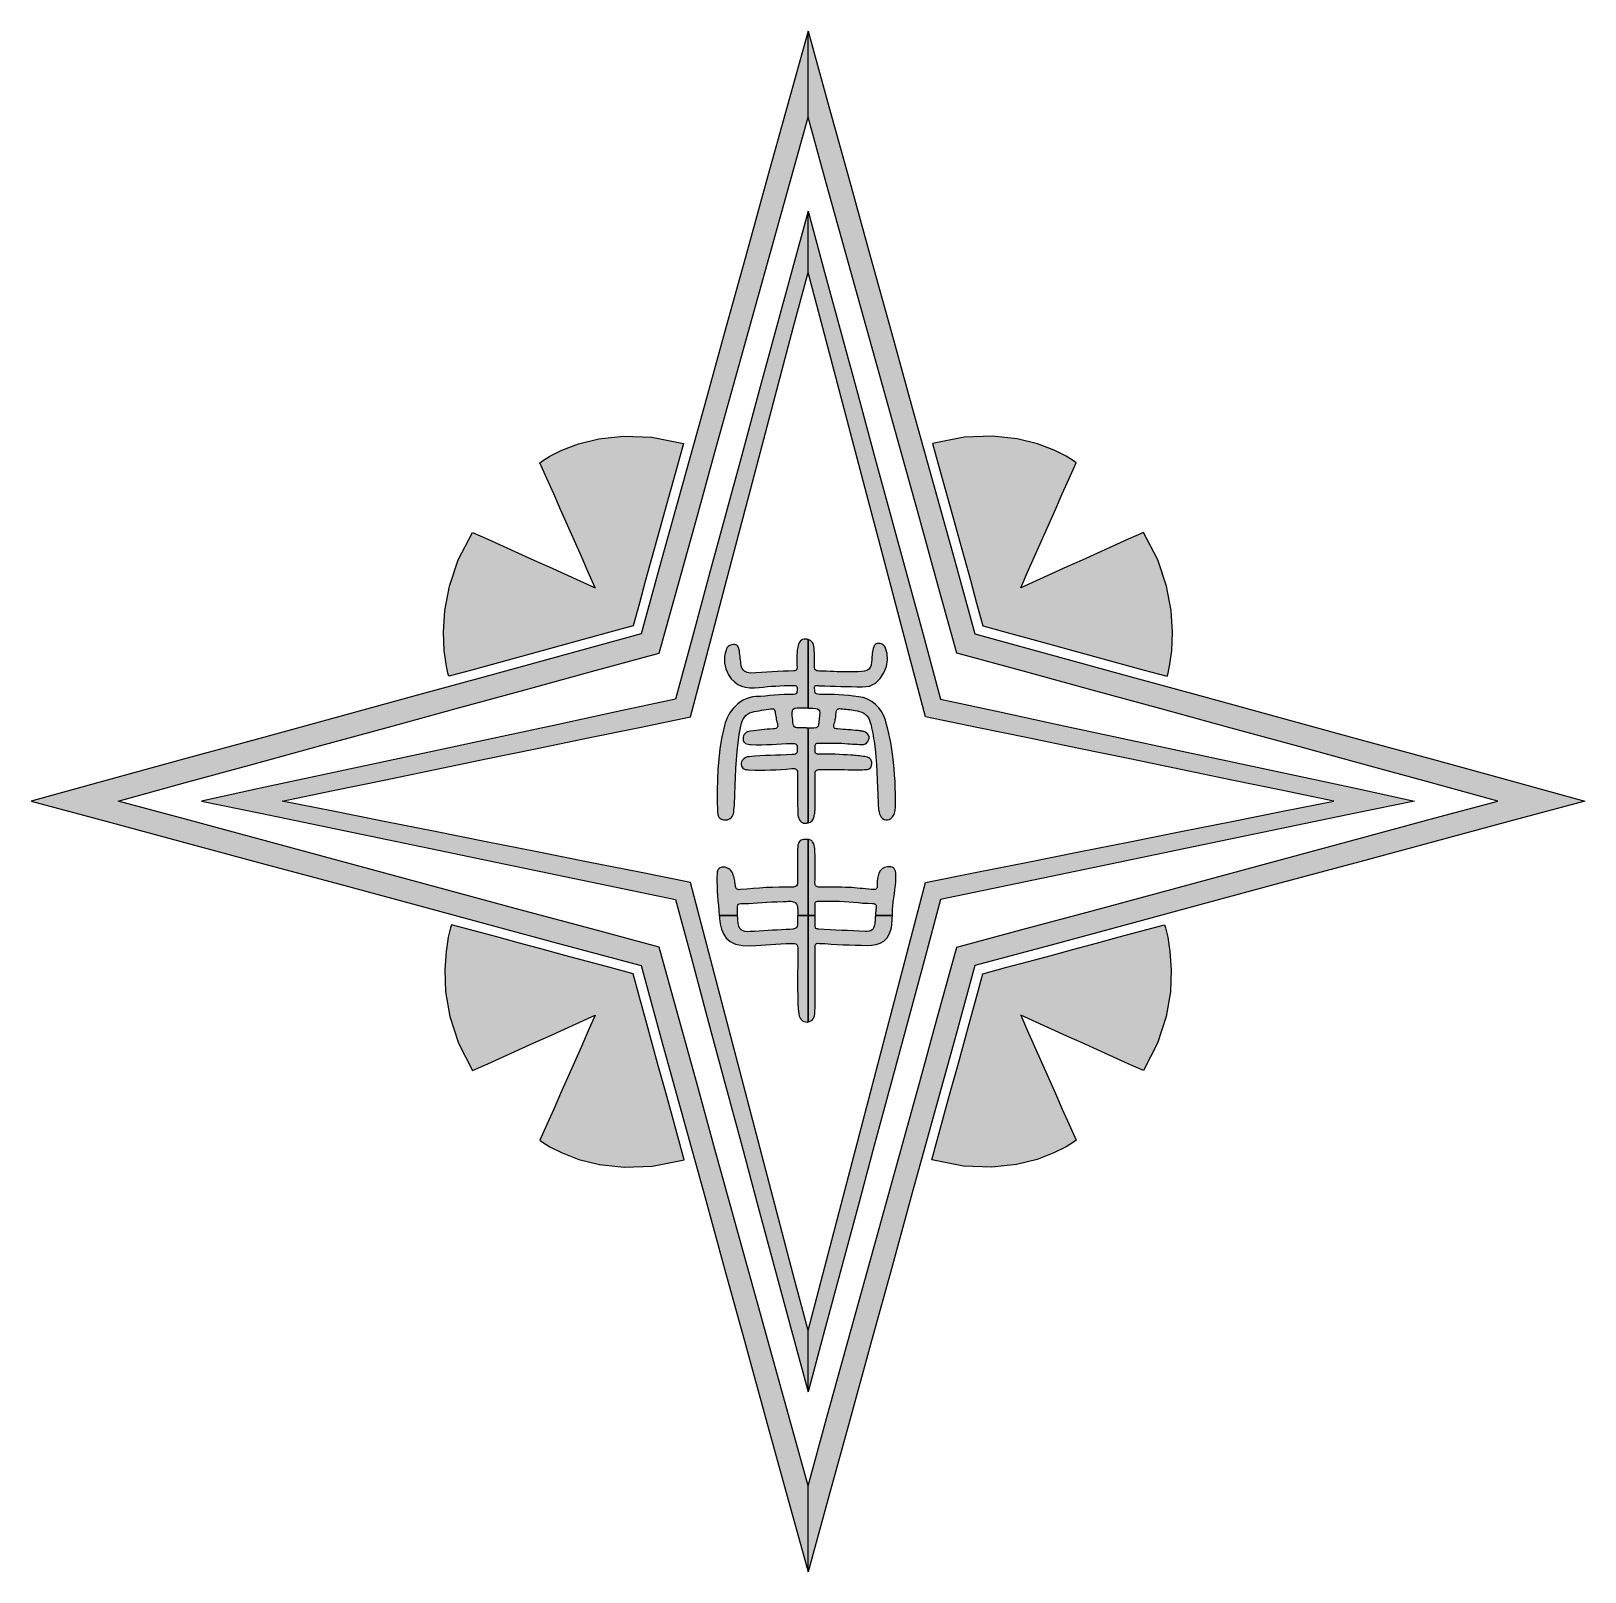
# Model space of a CAD drawing. Extents: x 10.5 to 37.6, y 10.6 to 37.5.
import ezdxf

# ---------------------------------------------------------------- set-up
doc = ezdxf.new("R2010")
doc.units = 0
doc.header["$MEASUREMENT"] = 0
doc.layers.add('_U_30EC_U_30A4_U_30E4_U_33', color=7, linetype='CONTINUOUS')

msp = doc.modelspace()

# ---------------------------------------------------------------- hatches: boundary and pattern name
at = {"layer": '_U_30EC_U_30A4_U_30E4_U_33'}
h = msp.add_hatch(color=29, dxfattribs=at)
h.dxf.hatch_style = 2
h.paths.add_polyline_path([(24.095, 12.1), (23.77, 13.274), (23.445, 14.449), (23.121, 15.624), (22.796, 16.799), (22.471, 17.973), (22.147, 19.148), (21.822, 20.323), (21.497, 21.497), (20.317, 21.816), (19.137, 22.135), (17.957, 22.454), (16.777, 22.773), (15.597, 23.092), (14.417, 23.411), (13.237, 23.73), (12.057, 24.048), (13.237, 24.371), (14.417, 24.694), (15.597, 25.016), (16.777, 25.339), (17.957, 25.662), (19.137, 25.984), (20.317, 26.307), (21.497, 26.63), (21.822, 27.799), (22.147, 28.967), (22.471, 30.136), (22.796, 31.305), (23.121, 32.474), (23.445, 33.643), (23.77, 34.812), (24.095, 35.981), (24.095, 36.168), (24.095, 36.356), (24.095, 36.543), (24.095, 36.731), (24.095, 36.918), (24.095, 37.106), (24.095, 37.293), (24.095, 37.481), (23.731, 36.166), (23.367, 34.851), (23.003, 33.537), (22.639, 32.222), (22.275, 30.907), (21.911, 29.592), (21.547, 28.278), (21.183, 26.963), (19.853, 26.599), (18.523, 26.234), (17.192, 25.87), (15.862, 25.506), (14.531, 25.141), (13.201, 24.777), (11.87, 24.413), (10.54, 24.048), (11.87, 23.689), (13.201, 23.33), (14.531, 22.972), (15.862, 22.613), (17.192, 22.254), (18.523, 21.895), (19.853, 21.536), (21.183, 21.177), (21.547, 19.854), (21.911, 18.532), (22.275, 17.21), (22.639, 15.888), (23.003, 14.566), (23.367, 13.244), (23.731, 11.921), (24.095, 10.599), (24.095, 10.787), (24.095, 10.974), (24.095, 11.162), (24.095, 11.349), (24.095, 11.537), (24.095, 11.725), (24.095, 11.912)])
h = msp.add_hatch(color=29, dxfattribs=at)
h.dxf.hatch_style = 2
h.paths.add_polyline_path([(24.095, 12.1), (24.419, 13.274), (24.744, 14.449), (25.069, 15.624), (25.393, 16.799), (25.718, 17.973), (26.043, 19.148), (26.367, 20.323), (26.692, 21.497), (27.872, 21.816), (29.052, 22.135), (30.232, 22.454), (31.412, 22.773), (32.592, 23.092), (33.772, 23.411), (34.952, 23.73), (36.132, 24.048), (34.952, 24.371), (33.772, 24.694), (32.592, 25.016), (31.412, 25.339), (30.232, 25.662), (29.052, 25.984), (27.872, 26.307), (26.692, 26.63), (26.367, 27.799), (26.043, 28.967), (25.718, 30.136), (25.393, 31.305), (25.069, 32.474), (24.744, 33.643), (24.419, 34.812), (24.095, 35.981), (24.095, 36.168), (24.095, 36.356), (24.095, 36.543), (24.095, 36.731), (24.095, 36.918), (24.095, 37.106), (24.095, 37.293), (24.095, 37.481), (24.459, 36.166), (24.822, 34.851), (25.186, 33.537), (25.55, 32.222), (25.914, 30.907), (26.278, 29.592), (26.642, 28.278), (27.006, 26.963), (28.336, 26.599), (29.667, 26.234), (30.997, 25.87), (32.327, 25.506), (33.658, 25.141), (34.988, 24.777), (36.319, 24.413), (37.649, 24.048), (36.319, 23.689), (34.988, 23.33), (33.658, 22.972), (32.328, 22.613), (30.997, 22.254), (29.667, 21.895), (28.336, 21.536), (27.006, 21.177), (26.642, 19.854), (26.278, 18.532), (25.914, 17.21), (25.55, 15.888), (25.186, 14.566), (24.822, 13.244), (24.459, 11.921), (24.095, 10.599), (24.095, 10.787), (24.095, 10.974), (24.095, 11.162), (24.095, 11.349), (24.095, 11.537), (24.095, 11.725), (24.095, 11.912)])
h = msp.add_hatch(color=29, dxfattribs=at)
h.dxf.hatch_style = 2
h.paths.add_polyline_path([(24.095, 14.809), (23.838, 15.787), (23.581, 16.764), (23.325, 17.741), (23.068, 18.718), (22.812, 19.696), (22.555, 20.673), (22.299, 21.65), (22.042, 22.627), (21.152, 22.805), (20.261, 22.983), (19.371, 23.16), (18.481, 23.338), (17.59, 23.516), (16.7, 23.693), (15.81, 23.871), (14.919, 24.048), (15.81, 24.232), (16.7, 24.415), (17.59, 24.599), (18.481, 24.782), (19.371, 24.965), (20.261, 25.149), (21.152, 25.332), (22.042, 25.515), (22.299, 26.485), (22.555, 27.454), (22.812, 28.424), (23.068, 29.393), (23.325, 30.363), (23.581, 31.332), (23.838, 32.302), (24.095, 33.271), (24.095, 33.405), (24.095, 33.538), (24.095, 33.672), (24.095, 33.806), (24.095, 33.939), (24.095, 34.073), (24.095, 34.206), (24.095, 34.34), (23.805, 33.275), (23.516, 32.211), (23.227, 31.146), (22.938, 30.082), (22.649, 29.017), (22.36, 27.953), (22.071, 26.888), (21.782, 25.824), (20.748, 25.602), (19.714, 25.38), (18.68, 25.158), (17.647, 24.936), (16.613, 24.714), (15.579, 24.492), (14.545, 24.27), (13.512, 24.048), (14.545, 23.834), (15.579, 23.619), (16.613, 23.405), (17.647, 23.19), (18.68, 22.975), (19.714, 22.761), (20.748, 22.546), (21.782, 22.332), (22.071, 21.258), (22.36, 20.184), (22.649, 19.11), (22.938, 18.036), (23.227, 16.962), (23.516, 15.888), (23.805, 14.814), (24.095, 13.74), (24.095, 13.874), (24.095, 14.008), (24.095, 14.141), (24.095, 14.275), (24.095, 14.408), (24.095, 14.542), (24.095, 14.676)])
h = msp.add_hatch(color=29, dxfattribs=at)
h.dxf.hatch_style = 2
h.paths.add_polyline_path([(24.095, 14.809), (24.351, 15.787), (24.608, 16.764), (24.864, 17.741), (25.121, 18.718), (25.377, 19.696), (25.634, 20.673), (25.891, 21.65), (26.147, 22.627), (27.038, 22.805), (27.928, 22.983), (28.818, 23.16), (29.709, 23.338), (30.599, 23.516), (31.489, 23.693), (32.379, 23.871), (33.27, 24.048), (32.379, 24.232), (31.489, 24.415), (30.599, 24.599), (29.709, 24.782), (28.818, 24.965), (27.928, 25.149), (27.038, 25.332), (26.147, 25.515), (25.891, 26.485), (25.634, 27.454), (25.377, 28.424), (25.121, 29.393), (24.864, 30.363), (24.608, 31.332), (24.351, 32.302), (24.095, 33.271), (24.095, 33.405), (24.095, 33.538), (24.095, 33.672), (24.095, 33.806), (24.095, 33.939), (24.095, 34.073), (24.095, 34.206), (24.095, 34.34), (24.384, 33.275), (24.673, 32.211), (24.962, 31.146), (25.251, 30.082), (25.54, 29.017), (25.829, 27.953), (26.119, 26.888), (26.408, 25.824), (27.441, 25.602), (28.475, 25.38), (29.509, 25.158), (30.543, 24.936), (31.576, 24.714), (32.61, 24.492), (33.644, 24.27), (34.678, 24.048), (33.644, 23.834), (32.61, 23.619), (31.576, 23.405), (30.543, 23.19), (29.509, 22.975), (28.475, 22.761), (27.441, 22.546), (26.408, 22.332), (26.119, 21.258), (25.829, 20.184), (25.54, 19.11), (25.251, 18.036), (24.962, 16.962), (24.673, 15.888), (24.384, 14.814), (24.095, 13.74), (24.095, 13.874), (24.095, 14.008), (24.095, 14.141), (24.095, 14.275), (24.095, 14.408), (24.095, 14.542), (24.095, 14.676)])
h = msp.add_hatch(color=29, dxfattribs=at)
h.dxf.hatch_style = 2
h.paths.add_polyline_path([(17.827, 26.224), (17.812, 26.278), (17.779, 26.434), (17.747, 26.677), (17.733, 26.994), (17.758, 27.371), (17.838, 27.796), (17.993, 28.255), (18.24, 28.735), (18.508, 28.614), (18.776, 28.494), (19.044, 28.373), (19.311, 28.252), (19.579, 28.132), (19.847, 28.011), (20.115, 27.89), (20.383, 27.77), (20.262, 28.042), (20.141, 28.315), (20.021, 28.587), (19.9, 28.86), (19.779, 29.132), (19.659, 29.405), (19.538, 29.677), (19.417, 29.95), (19.461, 29.982), (19.591, 30.063), (19.801, 30.17), (20.088, 30.28), (20.448, 30.369), (20.877, 30.415), (21.369, 30.394), (21.922, 30.284), (21.812, 29.887), (21.702, 29.489), (21.592, 29.092), (21.482, 28.694), (21.372, 28.297), (21.262, 27.899), (21.152, 27.502), (21.042, 27.104), (20.64, 26.994), (20.238, 26.884), (19.836, 26.774), (19.435, 26.664), (19.033, 26.554), (18.631, 26.444), (18.229, 26.334)])
h = msp.add_hatch(color=29, dxfattribs=at)
h.dxf.hatch_style = 2
h.paths.add_polyline_path([(30.362, 26.224), (30.377, 26.278), (30.41, 26.434), (30.443, 26.677), (30.456, 26.994), (30.432, 27.371), (30.351, 27.796), (30.197, 28.255), (29.949, 28.735), (29.681, 28.614), (29.413, 28.494), (29.146, 28.373), (28.878, 28.252), (28.61, 28.132), (28.342, 28.011), (28.074, 27.89), (27.807, 27.77), (27.927, 28.042), (28.048, 28.315), (28.169, 28.587), (28.289, 28.86), (28.41, 29.132), (28.531, 29.405), (28.651, 29.677), (28.772, 29.95), (28.728, 29.982), (28.599, 30.063), (28.388, 30.17), (28.101, 30.28), (27.741, 30.369), (27.313, 30.415), (26.82, 30.394), (26.267, 30.284), (26.377, 29.887), (26.487, 29.489), (26.597, 29.092), (26.707, 28.694), (26.817, 28.297), (26.927, 27.899), (27.037, 27.502), (27.147, 27.104), (27.549, 26.994), (27.951, 26.884), (28.353, 26.774), (28.755, 26.664), (29.157, 26.554), (29.559, 26.444), (29.96, 26.334)])
h = msp.add_hatch(color=29, dxfattribs=at)
h.dxf.hatch_style = 2
h.paths.add_polyline_path([(24.095, 25.321), (24.09, 25.322), (24.086, 25.322), (24.082, 25.322), (24.077, 25.322), (24.073, 25.322), (24.068, 25.323), (24.064, 25.323), (24.059, 25.323), (24.049, 25.323), (24.04, 25.323), (24.03, 25.323), (24.021, 25.323), (24.012, 25.323), (24.002, 25.323), (23.993, 25.323), (23.983, 25.323), (23.936, 25.324), (23.901, 25.326), (23.875, 25.331), (23.857, 25.342), (23.845, 25.358), (23.838, 25.383), (23.832, 25.418), (23.828, 25.464), (23.821, 25.535), (23.82, 25.589), (23.824, 25.628), (23.838, 25.653), (23.864, 25.668), (23.903, 25.675), (23.958, 25.677), (24.031, 25.675), (24.039, 25.675), (24.047, 25.674), (24.055, 25.674), (24.063, 25.673), (24.071, 25.673), (24.079, 25.673), (24.087, 25.672), (24.095, 25.672), (24.095, 25.821), (24.095, 25.97), (24.095, 26.119), (24.095, 26.269), (24.095, 26.418), (24.095, 26.567), (24.095, 26.716), (24.095, 26.865), (24.09, 26.867), (24.085, 26.868), (24.08, 26.869), (24.074, 26.87), (24.069, 26.872), (24.064, 26.872), (24.058, 26.873), (24.052, 26.874), (24.025, 26.873), (24, 26.867), (23.979, 26.856), (23.961, 26.841), (23.945, 26.82), (23.933, 26.794), (23.922, 26.762), (23.915, 26.726), (23.908, 26.683), (23.904, 26.641), (23.902, 26.598), (23.901, 26.555), (23.901, 26.513), (23.901, 26.47), (23.902, 26.427), (23.903, 26.385), (23.903, 26.37), (23.902, 26.357), (23.899, 26.346), (23.895, 26.336), (23.888, 26.328), (23.879, 26.323), (23.866, 26.319), (23.849, 26.318), (23.754, 26.316), (23.66, 26.313), (23.565, 26.309), (23.471, 26.304), (23.376, 26.298), (23.282, 26.292), (23.187, 26.286), (23.093, 26.281), (23.063, 26.283), (23.035, 26.289), (23.009, 26.3), (22.985, 26.316), (22.965, 26.336), (22.948, 26.359), (22.936, 26.385), (22.929, 26.414), (22.924, 26.446), (22.92, 26.477), (22.916, 26.509), (22.913, 26.541), (22.909, 26.572), (22.906, 26.604), (22.902, 26.636), (22.897, 26.667), (22.894, 26.686), (22.889, 26.705), (22.883, 26.723), (22.875, 26.74), (22.865, 26.754), (22.851, 26.766), (22.834, 26.774), (22.812, 26.777), (22.787, 26.777), (22.763, 26.773), (22.741, 26.766), (22.72, 26.756), (22.702, 26.742), (22.686, 26.725), (22.674, 26.705), (22.664, 26.681), (22.649, 26.626), (22.64, 26.57), (22.637, 26.515), (22.639, 26.461), (22.647, 26.407), (22.661, 26.354), (22.682, 26.302), (22.708, 26.251), (22.756, 26.182), (22.811, 26.127), (22.871, 26.084), (22.937, 26.054), (23.007, 26.034), (23.082, 26.024), (23.16, 26.022), (23.241, 26.029), (23.314, 26.037), (23.387, 26.044), (23.459, 26.05), (23.532, 26.054), (23.605, 26.058), (23.678, 26.061), (23.751, 26.062), (23.824, 26.063), (23.842, 26.063), (23.859, 26.063), (23.873, 26.061), (23.886, 26.057), (23.896, 26.05), (23.902, 26.04), (23.905, 26.025), (23.905, 26.005), (23.904, 25.988), (23.903, 25.97), (23.902, 25.954), (23.9, 25.939), (23.893, 25.926), (23.882, 25.916), (23.865, 25.91), (23.839, 25.907), (23.758, 25.907), (23.676, 25.904), (23.594, 25.899), (23.513, 25.893), (23.431, 25.887), (23.35, 25.88), (23.268, 25.874), (23.187, 25.87), (23.124, 25.864), (23.067, 25.851), (23.014, 25.833), (22.964, 25.809), (22.917, 25.779), (22.873, 25.745), (22.831, 25.706), (22.791, 25.664), (22.759, 25.626), (22.731, 25.585), (22.707, 25.544), (22.686, 25.5), (22.668, 25.456), (22.652, 25.41), (22.639, 25.364), (22.626, 25.316), (22.588, 25.138), (22.559, 24.959), (22.538, 24.779), (22.524, 24.599), (22.516, 24.418), (22.512, 24.237), (22.512, 24.055), (22.514, 23.874), (22.515, 23.871), (22.515, 23.868), (22.516, 23.864), (22.516, 23.861), (22.517, 23.857), (22.517, 23.854), (22.518, 23.85), (22.518, 23.847), (22.522, 23.817), (22.53, 23.79), (22.541, 23.767), (22.557, 23.749), (22.576, 23.735), (22.599, 23.725), (22.627, 23.72), (22.658, 23.719), (22.689, 23.723), (22.715, 23.731), (22.737, 23.742), (22.756, 23.758), (22.771, 23.777), (22.783, 23.8), (22.792, 23.826), (22.798, 23.856), (22.803, 23.895), (22.807, 23.934), (22.811, 23.973), (22.813, 24.012), (22.815, 24.051), (22.816, 24.09), (22.818, 24.13), (22.819, 24.169), (22.824, 24.318), (22.83, 24.467), (22.836, 24.616), (22.845, 24.765), (22.857, 24.914), (22.874, 25.062), (22.896, 25.209), (22.925, 25.357), (22.936, 25.399), (22.948, 25.439), (22.964, 25.476), (22.984, 25.51), (23.008, 25.541), (23.038, 25.566), (23.075, 25.586), (23.118, 25.6), (23.158, 25.609), (23.199, 25.617), (23.24, 25.624), (23.281, 25.631), (23.322, 25.637), (23.363, 25.644), (23.404, 25.65), (23.445, 25.657), (23.46, 25.659), (23.474, 25.659), (23.486, 25.658), (23.497, 25.654), (23.506, 25.647), (23.513, 25.637), (23.518, 25.623), (23.521, 25.605), (23.524, 25.579), (23.528, 25.553), (23.532, 25.527), (23.537, 25.501), (23.542, 25.475), (23.547, 25.45), (23.553, 25.424), (23.56, 25.399), (23.565, 25.376), (23.566, 25.357), (23.563, 25.341), (23.557, 25.329), (23.546, 25.321), (23.531, 25.314), (23.513, 25.31), (23.489, 25.308), (23.435, 25.304), (23.384, 25.3), (23.336, 25.295), (23.289, 25.29), (23.243, 25.285), (23.195, 25.279), (23.144, 25.273), (23.09, 25.266), (23.063, 25.261), (23.037, 25.253), (23.015, 25.242), (22.996, 25.227), (22.98, 25.208), (22.969, 25.186), (22.963, 25.16), (22.962, 25.13), (22.966, 25.101), (22.976, 25.079), (22.99, 25.063), (23.007, 25.051), (23.028, 25.044), (23.051, 25.04), (23.075, 25.037), (23.099, 25.035), (23.193, 25.031), (23.283, 25.03), (23.37, 25.033), (23.456, 25.037), (23.543, 25.042), (23.63, 25.047), (23.72, 25.051), (23.813, 25.052), (23.828, 25.052), (23.843, 25.052), (23.859, 25.05), (23.873, 25.046), (23.886, 25.04), (23.896, 25.03), (23.903, 25.016), (23.905, 24.997), (23.906, 24.964), (23.907, 24.936), (23.906, 24.912), (23.902, 24.892), (23.893, 24.877), (23.877, 24.867), (23.852, 24.861), (23.817, 24.86), (23.718, 24.854), (23.622, 24.85), (23.529, 24.846), (23.438, 24.843), (23.347, 24.84), (23.256, 24.835), (23.163, 24.83), (23.068, 24.822), (23.037, 24.817), (23.008, 24.807), (22.982, 24.792), (22.961, 24.775), (22.944, 24.754), (22.932, 24.732), (22.926, 24.709), (22.926, 24.685), (22.934, 24.659), (22.945, 24.638), (22.96, 24.622), (22.978, 24.61), (22.999, 24.601), (23.021, 24.596), (23.045, 24.593), (23.07, 24.591), (23.165, 24.588), (23.258, 24.587), (23.35, 24.588), (23.441, 24.591), (23.532, 24.595), (23.624, 24.6), (23.716, 24.606), (23.811, 24.613), (23.837, 24.614), (23.859, 24.613), (23.877, 24.609), (23.891, 24.601), (23.902, 24.589), (23.909, 24.572), (23.913, 24.549), (23.913, 24.52), (23.912, 24.431), (23.91, 24.342), (23.91, 24.253), (23.91, 24.164), (23.911, 24.075), (23.913, 23.986), (23.916, 23.897), (23.92, 23.808), (23.924, 23.777), (23.932, 23.749), (23.943, 23.724), (23.958, 23.702), (23.976, 23.685), (23.996, 23.672), (24.019, 23.665), (24.045, 23.663), (24.052, 23.663), (24.059, 23.664), (24.065, 23.664), (24.071, 23.665), (24.077, 23.666), (24.083, 23.667), (24.089, 23.668), (24.095, 23.669), (24.095, 23.875), (24.095, 24.082), (24.095, 24.288), (24.095, 24.495), (24.095, 24.702), (24.095, 24.908), (24.095, 25.115)])
h = msp.add_hatch(color=29, dxfattribs=at)
h.dxf.hatch_style = 2
h.paths.add_polyline_path([(25.574, 24.828), (25.563, 24.908), (25.551, 24.987), (25.537, 25.067), (25.522, 25.146), (25.505, 25.224), (25.487, 25.303), (25.467, 25.381), (25.445, 25.458), (25.416, 25.537), (25.377, 25.61), (25.328, 25.676), (25.271, 25.734), (25.206, 25.783), (25.135, 25.823), (25.057, 25.852), (24.975, 25.869), (24.89, 25.879), (24.805, 25.888), (24.72, 25.895), (24.635, 25.901), (24.549, 25.905), (24.464, 25.908), (24.379, 25.909), (24.293, 25.908), (24.266, 25.91), (24.245, 25.916), (24.231, 25.925), (24.222, 25.938), (24.216, 25.954), (24.213, 25.972), (24.211, 25.991), (24.21, 26.012), (24.21, 26.036), (24.216, 26.052), (24.225, 26.061), (24.237, 26.065), (24.251, 26.065), (24.266, 26.063), (24.28, 26.061), (24.294, 26.06), (24.387, 26.057), (24.481, 26.055), (24.575, 26.052), (24.668, 26.049), (24.762, 26.046), (24.855, 26.044), (24.949, 26.041), (25.042, 26.039), (25.165, 26.055), (25.27, 26.106), (25.356, 26.184), (25.42, 26.282), (25.462, 26.393), (25.481, 26.509), (25.474, 26.624), (25.441, 26.73), (25.431, 26.748), (25.419, 26.763), (25.406, 26.775), (25.39, 26.784), (25.374, 26.791), (25.356, 26.795), (25.337, 26.797), (25.317, 26.797), (25.298, 26.795), (25.282, 26.789), (25.269, 26.78), (25.258, 26.769), (25.25, 26.756), (25.243, 26.741), (25.237, 26.726), (25.232, 26.71), (25.224, 26.681), (25.219, 26.652), (25.215, 26.622), (25.212, 26.593), (25.21, 26.563), (25.209, 26.534), (25.207, 26.504), (25.205, 26.475), (25.196, 26.421), (25.18, 26.379), (25.156, 26.349), (25.123, 26.328), (25.082, 26.315), (25.031, 26.307), (24.97, 26.304), (24.898, 26.302), (24.807, 26.301), (24.731, 26.302), (24.664, 26.303), (24.603, 26.305), (24.543, 26.308), (24.481, 26.31), (24.412, 26.312), (24.332, 26.314), (24.298, 26.315), (24.271, 26.317), (24.249, 26.322), (24.232, 26.329), (24.22, 26.34), (24.213, 26.355), (24.209, 26.375), (24.209, 26.401), (24.21, 26.44), (24.21, 26.479), (24.21, 26.518), (24.209, 26.557), (24.208, 26.596), (24.207, 26.635), (24.205, 26.675), (24.203, 26.714), (24.199, 26.744), (24.193, 26.772), (24.184, 26.795), (24.172, 26.816), (24.156, 26.833), (24.139, 26.847), (24.118, 26.857), (24.095, 26.865), (24.095, 26.716), (24.095, 26.567), (24.095, 26.418), (24.095, 26.269), (24.095, 26.119), (24.095, 25.97), (24.095, 25.821), (24.095, 25.672), (24.097, 25.672), (24.1, 25.672), (24.103, 25.672), (24.105, 25.671), (24.108, 25.671), (24.111, 25.671), (24.113, 25.671), (24.116, 25.671), (24.181, 25.669), (24.229, 25.665), (24.263, 25.657), (24.285, 25.642), (24.297, 25.619), (24.301, 25.585), (24.298, 25.538), (24.292, 25.475), (24.286, 25.424), (24.28, 25.385), (24.27, 25.357), (24.254, 25.337), (24.231, 25.326), (24.198, 25.32), (24.154, 25.319), (24.095, 25.321), (24.095, 25.115), (24.095, 24.908), (24.095, 24.702), (24.095, 24.495), (24.095, 24.288), (24.095, 24.082), (24.095, 23.875), (24.095, 23.669), (24.117, 23.674), (24.136, 23.682), (24.152, 23.693), (24.165, 23.705), (24.177, 23.72), (24.186, 23.737), (24.194, 23.756), (24.2, 23.778), (24.204, 23.798), (24.208, 23.817), (24.211, 23.837), (24.214, 23.857), (24.216, 23.876), (24.218, 23.896), (24.219, 23.916), (24.219, 23.937), (24.219, 24.01), (24.219, 24.084), (24.219, 24.158), (24.219, 24.232), (24.219, 24.306), (24.218, 24.38), (24.218, 24.454), (24.217, 24.528), (24.218, 24.543), (24.222, 24.557), (24.229, 24.569), (24.238, 24.58), (24.249, 24.589), (24.261, 24.595), (24.275, 24.599), (24.291, 24.6), (24.354, 24.598), (24.417, 24.597), (24.481, 24.597), (24.544, 24.597), (24.607, 24.597), (24.671, 24.597), (24.734, 24.596), (24.797, 24.595), (24.833, 24.594), (24.869, 24.594), (24.904, 24.593), (24.94, 24.593), (24.975, 24.594), (25.011, 24.594), (25.046, 24.595), (25.082, 24.596), (25.105, 24.597), (25.127, 24.6), (25.148, 24.606), (25.167, 24.614), (25.183, 24.627), (25.196, 24.645), (25.205, 24.668), (25.208, 24.698), (25.206, 24.728), (25.199, 24.753), (25.188, 24.773), (25.173, 24.789), (25.154, 24.802), (25.133, 24.811), (25.109, 24.818), (25.084, 24.823), (25.055, 24.827), (25.025, 24.831), (24.996, 24.835), (24.967, 24.838), (24.937, 24.841), (24.908, 24.844), (24.878, 24.846), (24.848, 24.848), (24.779, 24.853), (24.709, 24.857), (24.639, 24.861), (24.569, 24.864), (24.499, 24.866), (24.429, 24.866), (24.359, 24.866), (24.289, 24.864), (24.26, 24.864), (24.24, 24.872), (24.228, 24.885), (24.221, 24.903), (24.219, 24.924), (24.219, 24.946), (24.219, 24.969), (24.218, 24.99), (24.219, 25.01), (24.222, 25.025), (24.227, 25.037), (24.234, 25.046), (24.242, 25.052), (24.254, 25.055), (24.268, 25.057), (24.286, 25.057), (24.341, 25.056), (24.404, 25.055), (24.47, 25.055), (24.535, 25.055), (24.593, 25.055), (24.641, 25.055), (24.673, 25.055), (24.685, 25.055), (24.739, 25.052), (24.787, 25.049), (24.83, 25.046), (24.871, 25.043), (24.91, 25.04), (24.95, 25.038), (24.992, 25.036), (25.038, 25.035), (25.061, 25.036), (25.082, 25.041), (25.099, 25.049), (25.115, 25.06), (25.127, 25.073), (25.138, 25.089), (25.147, 25.106), (25.154, 25.125), (25.159, 25.146), (25.159, 25.167), (25.154, 25.186), (25.146, 25.203), (25.135, 25.218), (25.12, 25.232), (25.103, 25.244), (25.084, 25.254), (25.071, 25.259), (25.058, 25.263), (25.044, 25.266), (25.03, 25.269), (25.016, 25.272), (25.001, 25.273), (24.987, 25.275), (24.973, 25.276), (24.923, 25.28), (24.877, 25.285), (24.834, 25.289), (24.792, 25.292), (24.75, 25.296), (24.706, 25.299), (24.66, 25.302), (24.61, 25.305), (24.59, 25.307), (24.573, 25.311), (24.56, 25.316), (24.55, 25.325), (24.545, 25.338), (24.544, 25.355), (24.546, 25.376), (24.554, 25.403), (24.561, 25.425), (24.566, 25.446), (24.571, 25.468), (24.575, 25.49), (24.579, 25.512), (24.581, 25.535), (24.583, 25.557), (24.585, 25.579), (24.587, 25.601), (24.591, 25.619), (24.597, 25.634), (24.606, 25.646), (24.616, 25.654), (24.63, 25.659), (24.646, 25.66), (24.665, 25.659), (24.697, 25.655), (24.728, 25.652), (24.76, 25.65), (24.792, 25.647), (24.824, 25.645), (24.856, 25.641), (24.887, 25.636), (24.918, 25.63), (24.957, 25.62), (24.994, 25.609), (25.031, 25.596), (25.066, 25.579), (25.097, 25.558), (25.125, 25.531), (25.148, 25.5), (25.166, 25.461), (25.181, 25.416), (25.194, 25.371), (25.205, 25.325), (25.215, 25.279), (25.224, 25.232), (25.233, 25.186), (25.24, 25.139), (25.247, 25.092), (25.264, 24.958), (25.278, 24.823), (25.288, 24.688), (25.296, 24.553), (25.303, 24.418), (25.308, 24.283), (25.313, 24.148), (25.318, 24.013), (25.319, 23.986), (25.32, 23.959), (25.322, 23.931), (25.324, 23.904), (25.328, 23.878), (25.334, 23.851), (25.342, 23.825), (25.353, 23.799), (25.372, 23.768), (25.395, 23.744), (25.422, 23.728), (25.45, 23.72), (25.48, 23.721), (25.509, 23.729), (25.539, 23.746), (25.566, 23.77), (25.583, 23.791), (25.596, 23.813), (25.605, 23.836), (25.611, 23.859), (25.616, 23.883), (25.618, 23.908), (25.62, 23.932), (25.62, 23.957), (25.622, 24.066), (25.621, 24.175), (25.618, 24.284), (25.613, 24.393), (25.606, 24.502), (25.597, 24.611), (25.586, 24.719)])
h = msp.add_hatch(color=29, dxfattribs=at)
h.dxf.hatch_style = 2
h.paths.add_polyline_path([(22.866, 22.054), (22.866, 22.059), (22.865, 22.065), (22.865, 22.072), (22.865, 22.078), (22.864, 22.086), (22.864, 22.093), (22.863, 22.102), (22.863, 22.11), (22.863, 22.168), (22.866, 22.208), (22.873, 22.234), (22.884, 22.249), (22.901, 22.256), (22.922, 22.258), (22.95, 22.258), (22.984, 22.258), (23.062, 22.262), (23.139, 22.266), (23.215, 22.272), (23.293, 22.277), (23.375, 22.282), (23.462, 22.287), (23.556, 22.291), (23.66, 22.294), (23.693, 22.296), (23.722, 22.298), (23.748, 22.3), (23.771, 22.301), (23.794, 22.3), (23.816, 22.298), (23.838, 22.292), (23.862, 22.283), (23.864, 22.281), (23.867, 22.28), (23.869, 22.279), (23.871, 22.277), (23.873, 22.276), (23.875, 22.274), (23.877, 22.272), (23.879, 22.27), (23.893, 22.25), (23.903, 22.226), (23.91, 22.201), (23.914, 22.173), (23.916, 22.144), (23.916, 22.114), (23.915, 22.084), (23.915, 22.054), (23.937, 22.054), (23.96, 22.054), (23.982, 22.054), (24.005, 22.054), (24.027, 22.054), (24.05, 22.054), (24.072, 22.054), (24.095, 22.054), (24.095, 22.219), (24.095, 22.385), (24.095, 22.55), (24.095, 22.716), (24.095, 22.881), (24.095, 23.047), (24.095, 23.212), (24.095, 23.378), (24.085, 23.378), (24.075, 23.379), (24.065, 23.379), (24.055, 23.378), (24.045, 23.378), (24.035, 23.377), (24.024, 23.376), (24.014, 23.375), (23.993, 23.371), (23.975, 23.364), (23.958, 23.355), (23.945, 23.342), (23.934, 23.326), (23.926, 23.307), (23.92, 23.285), (23.917, 23.26), (23.914, 23.184), (23.912, 23.108), (23.911, 23.032), (23.91, 22.957), (23.91, 22.881), (23.911, 22.805), (23.912, 22.729), (23.914, 22.653), (23.913, 22.625), (23.909, 22.603), (23.903, 22.584), (23.892, 22.57), (23.879, 22.559), (23.861, 22.552), (23.84, 22.548), (23.814, 22.547), (23.701, 22.547), (23.589, 22.545), (23.476, 22.542), (23.364, 22.537), (23.251, 22.53), (23.139, 22.522), (23.027, 22.513), (22.915, 22.502), (22.893, 22.501), (22.875, 22.503), (22.86, 22.508), (22.849, 22.516), (22.841, 22.527), (22.835, 22.542), (22.831, 22.559), (22.828, 22.579), (22.824, 22.605), (22.82, 22.631), (22.816, 22.656), (22.81, 22.682), (22.804, 22.707), (22.798, 22.732), (22.79, 22.757), (22.782, 22.782), (22.769, 22.81), (22.751, 22.835), (22.729, 22.856), (22.704, 22.873), (22.677, 22.885), (22.649, 22.893), (22.62, 22.896), (22.593, 22.893), (22.564, 22.883), (22.542, 22.87), (22.527, 22.853), (22.517, 22.833), (22.511, 22.811), (22.508, 22.787), (22.507, 22.761), (22.506, 22.736), (22.506, 22.65), (22.509, 22.565), (22.512, 22.48), (22.518, 22.394), (22.524, 22.309), (22.531, 22.224), (22.539, 22.139), (22.547, 22.054), (22.587, 22.054), (22.626, 22.054), (22.666, 22.054), (22.706, 22.054), (22.746, 22.054), (22.786, 22.054), (22.826, 22.054)])
h = msp.add_hatch(color=29, dxfattribs=at)
h.dxf.hatch_style = 2
h.paths.add_polyline_path([(24.218, 22.054), (24.218, 22.078), (24.218, 22.102), (24.218, 22.127), (24.218, 22.151), (24.218, 22.175), (24.218, 22.199), (24.218, 22.224), (24.218, 22.248), (24.218, 22.263), (24.221, 22.274), (24.225, 22.284), (24.231, 22.291), (24.239, 22.295), (24.248, 22.298), (24.26, 22.3), (24.274, 22.3), (24.31, 22.299), (24.345, 22.299), (24.381, 22.299), (24.416, 22.299), (24.452, 22.299), (24.487, 22.299), (24.523, 22.299), (24.558, 22.299), (24.642, 22.299), (24.725, 22.296), (24.807, 22.29), (24.889, 22.283), (24.971, 22.276), (25.054, 22.269), (25.136, 22.264), (25.22, 22.261), (25.237, 22.26), (25.251, 22.257), (25.263, 22.252), (25.271, 22.245), (25.278, 22.236), (25.282, 22.224), (25.283, 22.21), (25.282, 22.192), (25.281, 22.175), (25.279, 22.158), (25.277, 22.141), (25.276, 22.123), (25.275, 22.106), (25.273, 22.089), (25.272, 22.071), (25.271, 22.054), (25.308, 22.054), (25.345, 22.054), (25.382, 22.054), (25.419, 22.054), (25.455, 22.054), (25.492, 22.054), (25.529, 22.054), (25.566, 22.054), (25.567, 22.075), (25.567, 22.095), (25.568, 22.115), (25.569, 22.134), (25.57, 22.154), (25.571, 22.174), (25.573, 22.194), (25.574, 22.215), (25.581, 22.287), (25.59, 22.358), (25.601, 22.43), (25.61, 22.502), (25.619, 22.573), (25.625, 22.645), (25.627, 22.718), (25.625, 22.79), (25.62, 22.822), (25.612, 22.848), (25.6, 22.869), (25.584, 22.884), (25.563, 22.895), (25.539, 22.901), (25.511, 22.902), (25.479, 22.9), (25.427, 22.891), (25.386, 22.867), (25.355, 22.833), (25.333, 22.791), (25.318, 22.745), (25.309, 22.696), (25.304, 22.649), (25.303, 22.605), (25.302, 22.573), (25.299, 22.548), (25.293, 22.529), (25.284, 22.515), (25.27, 22.507), (25.251, 22.503), (25.226, 22.503), (25.196, 22.505), (25.148, 22.511), (25.1, 22.516), (25.052, 22.521), (25.003, 22.525), (24.955, 22.53), (24.907, 22.534), (24.859, 22.537), (24.811, 22.539), (24.747, 22.542), (24.683, 22.544), (24.619, 22.545), (24.555, 22.546), (24.491, 22.547), (24.427, 22.547), (24.363, 22.547), (24.299, 22.547), (24.278, 22.548), (24.261, 22.551), (24.246, 22.556), (24.235, 22.564), (24.226, 22.574), (24.22, 22.588), (24.217, 22.606), (24.216, 22.628), (24.218, 22.687), (24.218, 22.745), (24.218, 22.803), (24.218, 22.861), (24.218, 22.919), (24.218, 22.977), (24.217, 23.035), (24.217, 23.094), (24.217, 23.12), (24.216, 23.146), (24.215, 23.171), (24.214, 23.197), (24.211, 23.223), (24.207, 23.249), (24.202, 23.274), (24.194, 23.299), (24.186, 23.319), (24.176, 23.336), (24.165, 23.349), (24.153, 23.359), (24.14, 23.367), (24.125, 23.372), (24.11, 23.376), (24.095, 23.378), (24.095, 23.212), (24.095, 23.047), (24.095, 22.881), (24.095, 22.716), (24.095, 22.55), (24.095, 22.385), (24.095, 22.219), (24.095, 22.054), (24.11, 22.054), (24.126, 22.054), (24.141, 22.054), (24.157, 22.054), (24.172, 22.054), (24.187, 22.054), (24.203, 22.054)])
h = msp.add_hatch(color=29, dxfattribs=at)
h.dxf.hatch_style = 2
h.paths.add_polyline_path([(23.915, 22.054), (23.914, 22.049), (23.914, 22.043), (23.914, 22.038), (23.914, 22.032), (23.914, 22.027), (23.914, 22.022), (23.914, 22.017), (23.914, 22.012), (23.913, 21.946), (23.911, 21.897), (23.903, 21.862), (23.889, 21.838), (23.864, 21.822), (23.828, 21.814), (23.777, 21.809), (23.709, 21.805), (23.631, 21.802), (23.553, 21.797), (23.475, 21.793), (23.397, 21.788), (23.319, 21.783), (23.241, 21.778), (23.163, 21.774), (23.085, 21.77), (23.038, 21.767), (22.997, 21.771), (22.961, 21.781), (22.931, 21.8), (22.907, 21.827), (22.889, 21.863), (22.877, 21.91), (22.87, 21.968), (22.87, 21.98), (22.869, 21.991), (22.868, 22), (22.868, 22.009), (22.868, 22.018), (22.867, 22.028), (22.866, 22.04), (22.866, 22.054), (22.826, 22.054), (22.786, 22.054), (22.746, 22.054), (22.706, 22.054), (22.666, 22.054), (22.626, 22.054), (22.587, 22.054), (22.547, 22.054), (22.547, 22.047), (22.548, 22.04), (22.549, 22.033), (22.549, 22.026), (22.55, 22.019), (22.55, 22.012), (22.551, 22.005), (22.552, 21.998), (22.564, 21.903), (22.585, 21.813), (22.618, 21.73), (22.668, 21.657), (22.737, 21.598), (22.829, 21.553), (22.949, 21.527), (23.098, 21.52), (23.185, 21.528), (23.273, 21.536), (23.36, 21.542), (23.448, 21.547), (23.535, 21.552), (23.623, 21.557), (23.711, 21.561), (23.798, 21.565), (23.832, 21.565), (23.859, 21.563), (23.88, 21.557), (23.896, 21.547), (23.906, 21.532), (23.913, 21.512), (23.917, 21.486), (23.918, 21.453), (23.917, 21.318), (23.915, 21.183), (23.914, 21.047), (23.913, 20.912), (23.914, 20.777), (23.916, 20.642), (23.92, 20.506), (23.927, 20.371), (23.932, 20.329), (23.942, 20.293), (23.956, 20.261), (23.974, 20.236), (23.996, 20.216), (24.021, 20.202), (24.05, 20.194), (24.081, 20.192), (24.083, 20.192), (24.085, 20.192), (24.086, 20.193), (24.088, 20.193), (24.09, 20.194), (24.091, 20.194), (24.093, 20.195), (24.095, 20.195), (24.095, 20.427), (24.095, 20.66), (24.095, 20.892), (24.095, 21.124), (24.095, 21.357), (24.095, 21.589), (24.095, 21.821), (24.095, 22.054), (24.072, 22.054), (24.05, 22.054), (24.027, 22.054), (24.005, 22.054), (23.982, 22.054), (23.96, 22.054), (23.937, 22.054)])
h = msp.add_hatch(color=29, dxfattribs=at)
h.dxf.hatch_style = 2
h.paths.add_polyline_path([(25.271, 22.054), (25.27, 22.037), (25.269, 22.02), (25.268, 22.003), (25.266, 21.986), (25.265, 21.969), (25.264, 21.952), (25.262, 21.935), (25.26, 21.919), (25.253, 21.88), (25.243, 21.847), (25.229, 21.821), (25.212, 21.801), (25.189, 21.786), (25.162, 21.777), (25.129, 21.772), (25.09, 21.772), (24.989, 21.776), (24.887, 21.782), (24.785, 21.787), (24.684, 21.792), (24.582, 21.798), (24.48, 21.804), (24.379, 21.809), (24.277, 21.814), (24.264, 21.816), (24.252, 21.818), (24.242, 21.821), (24.234, 21.826), (24.227, 21.833), (24.223, 21.842), (24.22, 21.854), (24.219, 21.869), (24.219, 21.892), (24.219, 21.915), (24.219, 21.938), (24.219, 21.961), (24.219, 21.984), (24.219, 22.008), (24.218, 22.031), (24.218, 22.054), (24.203, 22.054), (24.187, 22.054), (24.172, 22.054), (24.157, 22.054), (24.141, 22.054), (24.126, 22.054), (24.11, 22.054), (24.095, 22.054), (24.095, 21.821), (24.095, 21.589), (24.095, 21.357), (24.095, 21.124), (24.095, 20.892), (24.095, 20.66), (24.095, 20.427), (24.095, 20.195), (24.121, 20.2), (24.145, 20.211), (24.165, 20.226), (24.182, 20.246), (24.196, 20.271), (24.207, 20.301), (24.213, 20.336), (24.216, 20.376), (24.217, 20.446), (24.218, 20.516), (24.218, 20.586), (24.218, 20.656), (24.218, 20.726), (24.218, 20.796), (24.217, 20.866), (24.217, 20.936), (24.218, 20.936), (24.218, 20.936), (24.218, 20.936), (24.219, 20.936), (24.219, 20.936), (24.219, 20.936), (24.22, 20.936), (24.22, 20.936), (24.22, 21.006), (24.221, 21.076), (24.221, 21.146), (24.221, 21.216), (24.221, 21.286), (24.221, 21.356), (24.22, 21.426), (24.219, 21.496), (24.219, 21.516), (24.221, 21.532), (24.225, 21.545), (24.232, 21.554), (24.241, 21.56), (24.254, 21.564), (24.271, 21.566), (24.292, 21.565), (24.396, 21.56), (24.5, 21.554), (24.604, 21.548), (24.708, 21.542), (24.812, 21.537), (24.917, 21.533), (25.021, 21.531), (25.125, 21.53), (25.205, 21.534), (25.282, 21.545), (25.354, 21.568), (25.418, 21.605), (25.473, 21.66), (25.518, 21.737), (25.549, 21.839), (25.565, 21.969), (25.565, 21.981), (25.565, 21.993), (25.565, 22.004), (25.565, 22.014), (25.565, 22.024), (25.566, 22.034), (25.566, 22.044), (25.566, 22.054), (25.529, 22.054), (25.492, 22.054), (25.455, 22.054), (25.419, 22.054), (25.382, 22.054), (25.345, 22.054), (25.308, 22.054)])
h = msp.add_hatch(color=29, dxfattribs=at)
h.dxf.hatch_style = 2
h.paths.add_polyline_path([(17.874, 21.89), (17.857, 21.834), (17.819, 21.675), (17.779, 21.426), (17.757, 21.103), (17.773, 20.719), (17.845, 20.289), (17.995, 19.826), (18.24, 19.345), (18.508, 19.466), (18.776, 19.586), (19.044, 19.707), (19.311, 19.828), (19.579, 19.948), (19.847, 20.069), (20.115, 20.19), (20.383, 20.31), (20.262, 20.038), (20.141, 19.765), (20.021, 19.493), (19.9, 19.22), (19.779, 18.948), (19.659, 18.675), (19.538, 18.403), (19.417, 18.13), (19.462, 18.098), (19.593, 18.016), (19.805, 17.908), (20.095, 17.796), (20.457, 17.706), (20.888, 17.658), (21.382, 17.678), (21.936, 17.788), (21.824, 18.194), (21.712, 18.6), (21.601, 19.006), (21.489, 19.412), (21.377, 19.818), (21.266, 20.224), (21.154, 20.629), (21.042, 21.035), (20.646, 21.142), (20.25, 21.249), (19.854, 21.356), (19.458, 21.463), (19.062, 21.57), (18.666, 21.677), (18.27, 21.784)])
h = msp.add_hatch(color=29, dxfattribs=at)
h.dxf.hatch_style = 2
h.paths.add_polyline_path([(30.315, 21.89), (30.332, 21.834), (30.371, 21.675), (30.41, 21.426), (30.432, 21.103), (30.417, 20.719), (30.344, 20.289), (30.195, 19.826), (29.949, 19.345), (29.681, 19.466), (29.413, 19.586), (29.146, 19.707), (28.878, 19.828), (28.61, 19.948), (28.342, 20.069), (28.074, 20.19), (27.807, 20.31), (27.927, 20.038), (28.048, 19.765), (28.169, 19.493), (28.289, 19.22), (28.41, 18.948), (28.531, 18.675), (28.651, 18.403), (28.772, 18.13), (28.727, 18.098), (28.596, 18.016), (28.384, 17.908), (28.094, 17.796), (27.732, 17.706), (27.301, 17.658), (26.807, 17.678), (26.253, 17.788), (26.365, 18.194), (26.477, 18.6), (26.589, 19.006), (26.7, 19.412), (26.812, 19.818), (26.924, 20.224), (27.035, 20.629), (27.147, 21.035), (27.543, 21.142), (27.939, 21.249), (28.335, 21.356), (28.731, 21.463), (29.127, 21.57), (29.523, 21.677), (29.919, 21.784)])

# ---------------------------------------------------------------- linework, layer by layer
for points in [[(24.095, 12.1), (23.77, 13.274), (23.445, 14.449), (23.121, 15.624), (22.796, 16.799), (22.471, 17.973), (22.147, 19.148), (21.822, 20.323), (21.497, 21.497), (20.317, 21.816), (19.137, 22.135), (17.957, 22.454), (16.777, 22.773), (15.597, 23.092), (14.417, 23.411), (13.237, 23.73), (12.057, 24.048), (13.237, 24.371), (14.417, 24.694), (15.597, 25.016), (16.777, 25.339), (17.957, 25.662), (19.137, 25.984), (20.317, 26.307), (21.497, 26.63), (21.822, 27.799), (22.147, 28.967), (22.471, 30.136), (22.796, 31.305), (23.121, 32.474), (23.445, 33.643), (23.77, 34.812), (24.095, 35.981), (24.095, 36.168), (24.095, 36.356), (24.095, 36.543), (24.095, 36.731), (24.095, 36.918), (24.095, 37.106), (24.095, 37.293), (24.095, 37.481), (23.731, 36.166), (23.367, 34.851), (23.003, 33.537), (22.639, 32.222), (22.275, 30.907), (21.911, 29.592), (21.547, 28.278), (21.183, 26.963), (19.853, 26.599), (18.523, 26.234), (17.192, 25.87), (15.862, 25.506), (14.531, 25.141), (13.201, 24.777), (11.87, 24.413), (10.54, 24.048), (11.87, 23.689), (13.201, 23.33), (14.531, 22.972), (15.862, 22.613), (17.192, 22.254), (18.523, 21.895), (19.853, 21.536), (21.183, 21.177), (21.547, 19.854), (21.911, 18.532), (22.275, 17.21), (22.639, 15.888), (23.003, 14.566), (23.367, 13.244), (23.731, 11.921), (24.095, 10.599), (24.095, 10.787), (24.095, 10.974), (24.095, 11.162), (24.095, 11.349), (24.095, 11.537), (24.095, 11.725), (24.095, 11.912), (24.095, 12.1), (24.095, 12.1)], [(24.095, 12.1), (24.419, 13.274), (24.744, 14.449), (25.069, 15.624), (25.393, 16.799), (25.718, 17.973), (26.043, 19.148), (26.367, 20.323), (26.692, 21.497), (27.872, 21.816), (29.052, 22.135), (30.232, 22.454), (31.412, 22.773), (32.592, 23.092), (33.772, 23.411), (34.952, 23.73), (36.132, 24.048), (34.952, 24.371), (33.772, 24.694), (32.592, 25.016), (31.412, 25.339), (30.232, 25.662), (29.052, 25.984), (27.872, 26.307), (26.692, 26.63), (26.367, 27.799), (26.043, 28.967), (25.718, 30.136), (25.393, 31.305), (25.069, 32.474), (24.744, 33.643), (24.419, 34.812), (24.095, 35.981), (24.095, 36.168), (24.095, 36.356), (24.095, 36.543), (24.095, 36.731), (24.095, 36.918), (24.095, 37.106), (24.095, 37.293), (24.095, 37.481), (24.459, 36.166), (24.822, 34.851), (25.186, 33.537), (25.55, 32.222), (25.914, 30.907), (26.278, 29.592), (26.642, 28.278), (27.006, 26.963), (28.336, 26.599), (29.667, 26.234), (30.997, 25.87), (32.327, 25.506), (33.658, 25.141), (34.988, 24.777), (36.319, 24.413), (37.649, 24.048), (36.319, 23.689), (34.988, 23.33), (33.658, 22.972), (32.328, 22.613), (30.997, 22.254), (29.667, 21.895), (28.336, 21.536), (27.006, 21.177), (26.642, 19.854), (26.278, 18.532), (25.914, 17.21), (25.55, 15.888), (25.186, 14.566), (24.822, 13.244), (24.459, 11.921), (24.095, 10.599), (24.095, 10.787), (24.095, 10.974), (24.095, 11.162), (24.095, 11.349), (24.095, 11.537), (24.095, 11.725), (24.095, 11.912), (24.095, 12.1), (24.095, 12.1)], [(24.095, 14.809), (23.838, 15.787), (23.581, 16.764), (23.325, 17.741), (23.068, 18.718), (22.812, 19.696), (22.555, 20.673), (22.299, 21.65), (22.042, 22.627), (21.152, 22.805), (20.261, 22.983), (19.371, 23.16), (18.481, 23.338), (17.59, 23.516), (16.7, 23.693), (15.81, 23.871), (14.919, 24.048), (15.81, 24.232), (16.7, 24.415), (17.59, 24.599), (18.481, 24.782), (19.371, 24.965), (20.261, 25.149), (21.152, 25.332), (22.042, 25.515), (22.299, 26.485), (22.555, 27.454), (22.812, 28.424), (23.068, 29.393), (23.325, 30.363), (23.581, 31.332), (23.838, 32.302), (24.095, 33.271), (24.095, 33.405), (24.095, 33.538), (24.095, 33.672), (24.095, 33.806), (24.095, 33.939), (24.095, 34.073), (24.095, 34.206), (24.095, 34.34), (23.805, 33.275), (23.516, 32.211), (23.227, 31.146), (22.938, 30.082), (22.649, 29.017), (22.36, 27.953), (22.071, 26.888), (21.782, 25.824), (20.748, 25.602), (19.714, 25.38), (18.68, 25.158), (17.647, 24.936), (16.613, 24.714), (15.579, 24.492), (14.545, 24.27), (13.512, 24.048), (14.545, 23.834), (15.579, 23.619), (16.613, 23.405), (17.647, 23.19), (18.68, 22.975), (19.714, 22.761), (20.748, 22.546), (21.782, 22.332), (22.071, 21.258), (22.36, 20.184), (22.649, 19.11), (22.938, 18.036), (23.227, 16.962), (23.516, 15.888), (23.805, 14.814), (24.095, 13.74), (24.095, 13.874), (24.095, 14.008), (24.095, 14.141), (24.095, 14.275), (24.095, 14.408), (24.095, 14.542), (24.095, 14.676), (24.095, 14.809), (24.095, 14.809)], [(24.095, 14.809), (24.351, 15.787), (24.608, 16.764), (24.864, 17.741), (25.121, 18.718), (25.377, 19.696), (25.634, 20.673), (25.891, 21.65), (26.147, 22.627), (27.038, 22.805), (27.928, 22.983), (28.818, 23.16), (29.709, 23.338), (30.599, 23.516), (31.489, 23.693), (32.379, 23.871), (33.27, 24.048), (32.379, 24.232), (31.489, 24.415), (30.599, 24.599), (29.709, 24.782), (28.818, 24.965), (27.928, 25.149), (27.038, 25.332), (26.147, 25.515), (25.891, 26.485), (25.634, 27.454), (25.377, 28.424), (25.121, 29.393), (24.864, 30.363), (24.608, 31.332), (24.351, 32.302), (24.095, 33.271), (24.095, 33.405), (24.095, 33.538), (24.095, 33.672), (24.095, 33.806), (24.095, 33.939), (24.095, 34.073), (24.095, 34.206), (24.095, 34.34), (24.384, 33.275), (24.673, 32.211), (24.962, 31.146), (25.251, 30.082), (25.54, 29.017), (25.829, 27.953), (26.119, 26.888), (26.408, 25.824), (27.441, 25.602), (28.475, 25.38), (29.509, 25.158), (30.543, 24.936), (31.576, 24.714), (32.61, 24.492), (33.644, 24.27), (34.678, 24.048), (33.644, 23.834), (32.61, 23.619), (31.576, 23.405), (30.543, 23.19), (29.509, 22.975), (28.475, 22.761), (27.441, 22.546), (26.408, 22.332), (26.119, 21.258), (25.829, 20.184), (25.54, 19.11), (25.251, 18.036), (24.962, 16.962), (24.673, 15.888), (24.384, 14.814), (24.095, 13.74), (24.095, 13.874), (24.095, 14.008), (24.095, 14.141), (24.095, 14.275), (24.095, 14.408), (24.095, 14.542), (24.095, 14.676), (24.095, 14.809), (24.095, 14.809)], [(17.827, 26.224), (17.812, 26.278), (17.779, 26.434), (17.747, 26.677), (17.733, 26.994), (17.758, 27.371), (17.838, 27.796), (17.993, 28.255), (18.24, 28.735), (18.508, 28.614), (18.776, 28.494), (19.044, 28.373), (19.311, 28.252), (19.579, 28.132), (19.847, 28.011), (20.115, 27.89), (20.383, 27.77), (20.262, 28.042), (20.141, 28.315), (20.021, 28.587), (19.9, 28.86), (19.779, 29.132), (19.659, 29.405), (19.538, 29.677), (19.417, 29.95), (19.461, 29.982), (19.591, 30.063), (19.801, 30.17), (20.088, 30.28), (20.448, 30.369), (20.877, 30.415), (21.369, 30.394), (21.922, 30.284), (21.812, 29.887), (21.702, 29.489), (21.592, 29.092), (21.482, 28.694), (21.372, 28.297), (21.262, 27.899), (21.152, 27.502), (21.042, 27.104), (20.64, 26.994), (20.238, 26.884), (19.836, 26.774), (19.435, 26.664), (19.033, 26.554), (18.631, 26.444), (18.229, 26.334), (17.827, 26.224), (17.827, 26.224)], [(30.362, 26.224), (30.377, 26.278), (30.41, 26.434), (30.443, 26.677), (30.456, 26.994), (30.432, 27.371), (30.351, 27.796), (30.197, 28.255), (29.949, 28.735), (29.681, 28.614), (29.413, 28.494), (29.146, 28.373), (28.878, 28.252), (28.61, 28.132), (28.342, 28.011), (28.074, 27.89), (27.807, 27.77), (27.927, 28.042), (28.048, 28.315), (28.169, 28.587), (28.289, 28.86), (28.41, 29.132), (28.531, 29.405), (28.651, 29.677), (28.772, 29.95), (28.728, 29.982), (28.599, 30.063), (28.388, 30.17), (28.101, 30.28), (27.741, 30.369), (27.313, 30.415), (26.82, 30.394), (26.267, 30.284), (26.377, 29.887), (26.487, 29.489), (26.597, 29.092), (26.707, 28.694), (26.817, 28.297), (26.927, 27.899), (27.037, 27.502), (27.147, 27.104), (27.549, 26.994), (27.951, 26.884), (28.353, 26.774), (28.755, 26.664), (29.157, 26.554), (29.559, 26.444), (29.96, 26.334), (30.362, 26.224), (30.362, 26.224)], [(24.095, 25.321), (24.09, 25.322), (24.086, 25.322), (24.082, 25.322), (24.077, 25.322), (24.073, 25.322), (24.068, 25.323), (24.064, 25.323), (24.059, 25.323), (24.049, 25.323), (24.04, 25.323), (24.03, 25.323), (24.021, 25.323), (24.012, 25.323), (24.002, 25.323), (23.993, 25.323), (23.983, 25.323), (23.936, 25.324), (23.901, 25.326), (23.875, 25.331), (23.857, 25.342), (23.845, 25.358), (23.838, 25.383), (23.832, 25.418), (23.828, 25.464), (23.821, 25.535), (23.82, 25.589), (23.824, 25.628), (23.838, 25.653), (23.864, 25.668), (23.903, 25.675), (23.958, 25.677), (24.031, 25.675), (24.039, 25.675), (24.047, 25.674), (24.055, 25.674), (24.063, 25.673), (24.071, 25.673), (24.079, 25.673), (24.087, 25.672), (24.095, 25.672), (24.095, 25.821), (24.095, 25.97), (24.095, 26.119), (24.095, 26.269), (24.095, 26.418), (24.095, 26.567), (24.095, 26.716), (24.095, 26.865), (24.09, 26.867), (24.085, 26.868), (24.08, 26.869), (24.074, 26.87), (24.069, 26.872), (24.064, 26.872), (24.058, 26.873), (24.052, 26.874), (24.025, 26.873), (24, 26.867), (23.979, 26.856), (23.961, 26.841), (23.945, 26.82), (23.933, 26.794), (23.922, 26.762), (23.915, 26.726), (23.908, 26.683), (23.904, 26.641), (23.902, 26.598), (23.901, 26.555), (23.901, 26.513), (23.901, 26.47), (23.902, 26.427), (23.903, 26.385), (23.903, 26.37), (23.902, 26.357), (23.899, 26.346), (23.895, 26.336), (23.888, 26.328), (23.879, 26.323), (23.866, 26.319), (23.849, 26.318), (23.754, 26.316), (23.66, 26.313), (23.565, 26.309), (23.471, 26.304), (23.376, 26.298), (23.282, 26.292), (23.187, 26.286), (23.093, 26.281), (23.063, 26.283), (23.035, 26.289), (23.009, 26.3), (22.985, 26.316), (22.965, 26.336), (22.948, 26.359), (22.936, 26.385), (22.929, 26.414), (22.924, 26.446), (22.92, 26.477), (22.916, 26.509), (22.913, 26.541), (22.909, 26.572), (22.906, 26.604), (22.902, 26.636), (22.897, 26.667), (22.894, 26.686), (22.889, 26.705), (22.883, 26.723), (22.875, 26.74), (22.865, 26.754), (22.851, 26.766), (22.834, 26.774), (22.812, 26.777), (22.787, 26.777), (22.763, 26.773), (22.741, 26.766), (22.72, 26.756), (22.702, 26.742), (22.686, 26.725), (22.674, 26.705), (22.664, 26.681), (22.649, 26.626), (22.64, 26.57), (22.637, 26.515), (22.639, 26.461), (22.647, 26.407), (22.661, 26.354), (22.682, 26.302), (22.708, 26.251), (22.756, 26.182), (22.811, 26.127), (22.871, 26.084), (22.937, 26.054), (23.007, 26.034), (23.082, 26.024), (23.16, 26.022), (23.241, 26.029), (23.314, 26.037), (23.387, 26.044), (23.459, 26.05), (23.532, 26.054), (23.605, 26.058), (23.678, 26.061), (23.751, 26.062), (23.824, 26.063), (23.842, 26.063), (23.859, 26.063), (23.873, 26.061), (23.886, 26.057), (23.896, 26.05), (23.902, 26.04), (23.905, 26.025), (23.905, 26.005), (23.904, 25.988), (23.903, 25.97), (23.902, 25.954), (23.9, 25.939), (23.893, 25.926), (23.882, 25.916), (23.865, 25.91), (23.839, 25.907), (23.758, 25.907), (23.676, 25.904), (23.594, 25.899), (23.513, 25.893), (23.431, 25.887), (23.35, 25.88), (23.268, 25.874), (23.187, 25.87), (23.124, 25.864), (23.067, 25.851), (23.014, 25.833), (22.964, 25.809), (22.917, 25.779), (22.873, 25.745), (22.831, 25.706), (22.791, 25.664), (22.759, 25.626), (22.731, 25.585), (22.707, 25.544), (22.686, 25.5), (22.668, 25.456), (22.652, 25.41), (22.639, 25.364), (22.626, 25.316), (22.588, 25.138), (22.559, 24.959), (22.538, 24.779), (22.524, 24.599), (22.516, 24.418), (22.512, 24.237), (22.512, 24.055), (22.514, 23.874), (22.515, 23.871), (22.515, 23.868), (22.516, 23.864), (22.516, 23.861), (22.517, 23.857), (22.517, 23.854), (22.518, 23.85), (22.518, 23.847), (22.522, 23.817), (22.53, 23.79), (22.541, 23.767), (22.557, 23.749), (22.576, 23.735), (22.599, 23.725), (22.627, 23.72), (22.658, 23.719), (22.689, 23.723), (22.715, 23.731), (22.737, 23.742), (22.756, 23.758), (22.771, 23.777), (22.783, 23.8), (22.792, 23.826), (22.798, 23.856), (22.803, 23.895), (22.807, 23.934), (22.811, 23.973), (22.813, 24.012), (22.815, 24.051), (22.816, 24.09), (22.818, 24.13), (22.819, 24.169), (22.824, 24.318), (22.83, 24.467), (22.836, 24.616), (22.845, 24.765), (22.857, 24.914), (22.874, 25.062), (22.896, 25.209), (22.925, 25.357), (22.936, 25.399), (22.948, 25.439), (22.964, 25.476), (22.984, 25.51), (23.008, 25.541), (23.038, 25.566), (23.075, 25.586), (23.118, 25.6), (23.158, 25.609), (23.199, 25.617), (23.24, 25.624), (23.281, 25.631), (23.322, 25.637), (23.363, 25.644), (23.404, 25.65), (23.445, 25.657), (23.46, 25.659), (23.474, 25.659), (23.486, 25.658), (23.497, 25.654), (23.506, 25.647), (23.513, 25.637), (23.518, 25.623), (23.521, 25.605), (23.524, 25.579), (23.528, 25.553), (23.532, 25.527), (23.537, 25.501), (23.542, 25.475), (23.547, 25.45), (23.553, 25.424), (23.56, 25.399), (23.565, 25.376), (23.566, 25.357), (23.563, 25.341), (23.557, 25.329), (23.546, 25.321), (23.531, 25.314), (23.513, 25.31), (23.489, 25.308), (23.435, 25.304), (23.384, 25.3), (23.336, 25.295), (23.289, 25.29), (23.243, 25.285), (23.195, 25.279), (23.144, 25.273), (23.09, 25.266), (23.063, 25.261), (23.037, 25.253), (23.015, 25.242), (22.996, 25.227), (22.98, 25.208), (22.969, 25.186), (22.963, 25.16), (22.962, 25.13), (22.966, 25.101), (22.976, 25.079), (22.99, 25.063), (23.007, 25.051), (23.028, 25.044), (23.051, 25.04), (23.075, 25.037), (23.099, 25.035), (23.193, 25.031), (23.283, 25.03), (23.37, 25.033), (23.456, 25.037), (23.543, 25.042), (23.63, 25.047), (23.72, 25.051), (23.813, 25.052), (23.828, 25.052), (23.843, 25.052), (23.859, 25.05), (23.873, 25.046), (23.886, 25.04), (23.896, 25.03), (23.903, 25.016), (23.905, 24.997), (23.906, 24.964), (23.907, 24.936), (23.906, 24.912), (23.902, 24.892), (23.893, 24.877), (23.877, 24.867), (23.852, 24.861), (23.817, 24.86), (23.718, 24.854), (23.622, 24.85), (23.529, 24.846), (23.438, 24.843), (23.347, 24.84), (23.256, 24.835), (23.163, 24.83), (23.068, 24.822), (23.037, 24.817), (23.008, 24.807), (22.982, 24.792), (22.961, 24.775), (22.944, 24.754), (22.932, 24.732), (22.926, 24.709), (22.926, 24.685), (22.934, 24.659), (22.945, 24.638), (22.96, 24.622), (22.978, 24.61), (22.999, 24.601), (23.021, 24.596), (23.045, 24.593), (23.07, 24.591), (23.165, 24.588), (23.258, 24.587), (23.35, 24.588), (23.441, 24.591), (23.532, 24.595), (23.624, 24.6), (23.716, 24.606), (23.811, 24.613), (23.837, 24.614), (23.859, 24.613), (23.877, 24.609), (23.891, 24.601), (23.902, 24.589), (23.909, 24.572), (23.913, 24.549), (23.913, 24.52), (23.912, 24.431), (23.91, 24.342), (23.91, 24.253), (23.91, 24.164), (23.911, 24.075), (23.913, 23.986), (23.916, 23.897), (23.92, 23.808), (23.924, 23.777), (23.932, 23.749), (23.943, 23.724), (23.958, 23.702), (23.976, 23.685), (23.996, 23.672), (24.019, 23.665), (24.045, 23.663), (24.052, 23.663), (24.059, 23.664), (24.065, 23.664), (24.071, 23.665), (24.077, 23.666), (24.083, 23.667), (24.089, 23.668), (24.095, 23.669), (24.095, 23.875), (24.095, 24.082), (24.095, 24.288), (24.095, 24.495), (24.095, 24.702), (24.095, 24.908), (24.095, 25.115), (24.095, 25.321), (24.095, 25.321)], [(25.574, 24.828), (25.563, 24.908), (25.551, 24.987), (25.537, 25.067), (25.522, 25.146), (25.505, 25.224), (25.487, 25.303), (25.467, 25.381), (25.445, 25.458), (25.416, 25.537), (25.377, 25.61), (25.328, 25.676), (25.271, 25.734), (25.206, 25.783), (25.135, 25.823), (25.057, 25.852), (24.975, 25.869), (24.89, 25.879), (24.805, 25.888), (24.72, 25.895), (24.635, 25.901), (24.549, 25.905), (24.464, 25.908), (24.379, 25.909), (24.293, 25.908), (24.266, 25.91), (24.245, 25.916), (24.231, 25.925), (24.222, 25.938), (24.216, 25.954), (24.213, 25.972), (24.211, 25.991), (24.21, 26.012), (24.21, 26.036), (24.216, 26.052), (24.225, 26.061), (24.237, 26.065), (24.251, 26.065), (24.266, 26.063), (24.28, 26.061), (24.294, 26.06), (24.387, 26.057), (24.481, 26.055), (24.575, 26.052), (24.668, 26.049), (24.762, 26.046), (24.855, 26.044), (24.949, 26.041), (25.042, 26.039), (25.165, 26.055), (25.27, 26.106), (25.356, 26.184), (25.42, 26.282), (25.462, 26.393), (25.481, 26.509), (25.474, 26.624), (25.441, 26.73), (25.431, 26.748), (25.419, 26.763), (25.406, 26.775), (25.39, 26.784), (25.374, 26.791), (25.356, 26.795), (25.337, 26.797), (25.317, 26.797), (25.298, 26.795), (25.282, 26.789), (25.269, 26.78), (25.258, 26.769), (25.25, 26.756), (25.243, 26.741), (25.237, 26.726), (25.232, 26.71), (25.224, 26.681), (25.219, 26.652), (25.215, 26.622), (25.212, 26.593), (25.21, 26.563), (25.209, 26.534), (25.207, 26.504), (25.205, 26.475), (25.196, 26.421), (25.18, 26.379), (25.156, 26.349), (25.123, 26.328), (25.082, 26.315), (25.031, 26.307), (24.97, 26.304), (24.898, 26.302), (24.807, 26.301), (24.731, 26.302), (24.664, 26.303), (24.603, 26.305), (24.543, 26.308), (24.481, 26.31), (24.412, 26.312), (24.332, 26.314), (24.298, 26.315), (24.271, 26.317), (24.249, 26.322), (24.232, 26.329), (24.22, 26.34), (24.213, 26.355), (24.209, 26.375), (24.209, 26.401), (24.21, 26.44), (24.21, 26.479), (24.21, 26.518), (24.209, 26.557), (24.208, 26.596), (24.207, 26.635), (24.205, 26.675), (24.203, 26.714), (24.199, 26.744), (24.193, 26.772), (24.184, 26.795), (24.172, 26.816), (24.156, 26.833), (24.139, 26.847), (24.118, 26.857), (24.095, 26.865), (24.095, 26.716), (24.095, 26.567), (24.095, 26.418), (24.095, 26.269), (24.095, 26.119), (24.095, 25.97), (24.095, 25.821), (24.095, 25.672), (24.097, 25.672), (24.1, 25.672), (24.103, 25.672), (24.105, 25.671), (24.108, 25.671), (24.111, 25.671), (24.113, 25.671), (24.116, 25.671), (24.181, 25.669), (24.229, 25.665), (24.263, 25.657), (24.285, 25.642), (24.297, 25.619), (24.301, 25.585), (24.298, 25.538), (24.292, 25.475), (24.286, 25.424), (24.28, 25.385), (24.27, 25.357), (24.254, 25.337), (24.231, 25.326), (24.198, 25.32), (24.154, 25.319), (24.095, 25.321), (24.095, 25.115), (24.095, 24.908), (24.095, 24.702), (24.095, 24.495), (24.095, 24.288), (24.095, 24.082), (24.095, 23.875), (24.095, 23.669), (24.117, 23.674), (24.136, 23.682), (24.152, 23.693), (24.165, 23.705), (24.177, 23.72), (24.186, 23.737), (24.194, 23.756), (24.2, 23.778), (24.204, 23.798), (24.208, 23.817), (24.211, 23.837), (24.214, 23.857), (24.216, 23.876), (24.218, 23.896), (24.219, 23.916), (24.219, 23.937), (24.219, 24.01), (24.219, 24.084), (24.219, 24.158), (24.219, 24.232), (24.219, 24.306), (24.218, 24.38), (24.218, 24.454), (24.217, 24.528), (24.218, 24.543), (24.222, 24.557), (24.229, 24.569), (24.238, 24.58), (24.249, 24.589), (24.261, 24.595), (24.275, 24.599), (24.291, 24.6), (24.354, 24.598), (24.417, 24.597), (24.481, 24.597), (24.544, 24.597), (24.607, 24.597), (24.671, 24.597), (24.734, 24.596), (24.797, 24.595), (24.833, 24.594), (24.869, 24.594), (24.904, 24.593), (24.94, 24.593), (24.975, 24.594), (25.011, 24.594), (25.046, 24.595), (25.082, 24.596), (25.105, 24.597), (25.127, 24.6), (25.148, 24.606), (25.167, 24.614), (25.183, 24.627), (25.196, 24.645), (25.205, 24.668), (25.208, 24.698), (25.206, 24.728), (25.199, 24.753), (25.188, 24.773), (25.173, 24.789), (25.154, 24.802), (25.133, 24.811), (25.109, 24.818), (25.084, 24.823), (25.055, 24.827), (25.025, 24.831), (24.996, 24.835), (24.967, 24.838), (24.937, 24.841), (24.908, 24.844), (24.878, 24.846), (24.848, 24.848), (24.779, 24.853), (24.709, 24.857), (24.639, 24.861), (24.569, 24.864), (24.499, 24.866), (24.429, 24.866), (24.359, 24.866), (24.289, 24.864), (24.26, 24.864), (24.24, 24.872), (24.228, 24.885), (24.221, 24.903), (24.219, 24.924), (24.219, 24.946), (24.219, 24.969), (24.218, 24.99), (24.219, 25.01), (24.222, 25.025), (24.227, 25.037), (24.234, 25.046), (24.242, 25.052), (24.254, 25.055), (24.268, 25.057), (24.286, 25.057), (24.341, 25.056), (24.404, 25.055), (24.47, 25.055), (24.535, 25.055), (24.593, 25.055), (24.641, 25.055), (24.673, 25.055), (24.685, 25.055), (24.739, 25.052), (24.787, 25.049), (24.83, 25.046), (24.871, 25.043), (24.91, 25.04), (24.95, 25.038), (24.992, 25.036), (25.038, 25.035), (25.061, 25.036), (25.082, 25.041), (25.099, 25.049), (25.115, 25.06), (25.127, 25.073), (25.138, 25.089), (25.147, 25.106), (25.154, 25.125), (25.159, 25.146), (25.159, 25.167), (25.154, 25.186), (25.146, 25.203), (25.135, 25.218), (25.12, 25.232), (25.103, 25.244), (25.084, 25.254), (25.071, 25.259), (25.058, 25.263), (25.044, 25.266), (25.03, 25.269), (25.016, 25.272), (25.001, 25.273), (24.987, 25.275), (24.973, 25.276), (24.923, 25.28), (24.877, 25.285), (24.834, 25.289), (24.792, 25.292), (24.75, 25.296), (24.706, 25.299), (24.66, 25.302), (24.61, 25.305), (24.59, 25.307), (24.573, 25.311), (24.56, 25.316), (24.55, 25.325), (24.545, 25.338), (24.544, 25.355), (24.546, 25.376), (24.554, 25.403), (24.561, 25.425), (24.566, 25.446), (24.571, 25.468), (24.575, 25.49), (24.579, 25.512), (24.581, 25.535), (24.583, 25.557), (24.585, 25.579), (24.587, 25.601), (24.591, 25.619), (24.597, 25.634), (24.606, 25.646), (24.616, 25.654), (24.63, 25.659), (24.646, 25.66), (24.665, 25.659), (24.697, 25.655), (24.728, 25.652), (24.76, 25.65), (24.792, 25.647), (24.824, 25.645), (24.856, 25.641), (24.887, 25.636), (24.918, 25.63), (24.957, 25.62), (24.994, 25.609), (25.031, 25.596), (25.066, 25.579), (25.097, 25.558), (25.125, 25.531), (25.148, 25.5), (25.166, 25.461), (25.181, 25.416), (25.194, 25.371), (25.205, 25.325), (25.215, 25.279), (25.224, 25.232), (25.233, 25.186), (25.24, 25.139), (25.247, 25.092), (25.264, 24.958), (25.278, 24.823), (25.288, 24.688), (25.296, 24.553), (25.303, 24.418), (25.308, 24.283), (25.313, 24.148), (25.318, 24.013), (25.319, 23.986), (25.32, 23.959), (25.322, 23.931), (25.324, 23.904), (25.328, 23.878), (25.334, 23.851), (25.342, 23.825), (25.353, 23.799), (25.372, 23.768), (25.395, 23.744), (25.422, 23.728), (25.45, 23.72), (25.48, 23.721), (25.509, 23.729), (25.539, 23.746), (25.566, 23.77), (25.583, 23.791), (25.596, 23.813), (25.605, 23.836), (25.611, 23.859), (25.616, 23.883), (25.618, 23.908), (25.62, 23.932), (25.62, 23.957), (25.622, 24.066), (25.621, 24.175), (25.618, 24.284), (25.613, 24.393), (25.606, 24.502), (25.597, 24.611), (25.586, 24.719), (25.574, 24.828), (25.574, 24.828)], [(22.866, 22.054), (22.866, 22.059), (22.865, 22.065), (22.865, 22.072), (22.865, 22.078), (22.864, 22.086), (22.864, 22.093), (22.863, 22.102), (22.863, 22.11), (22.863, 22.168), (22.866, 22.208), (22.873, 22.234), (22.884, 22.249), (22.901, 22.256), (22.922, 22.258), (22.95, 22.258), (22.984, 22.258), (23.062, 22.262), (23.139, 22.266), (23.215, 22.272), (23.293, 22.277), (23.375, 22.282), (23.462, 22.287), (23.556, 22.291), (23.66, 22.294), (23.693, 22.296), (23.722, 22.298), (23.748, 22.3), (23.771, 22.301), (23.794, 22.3), (23.816, 22.298), (23.838, 22.292), (23.862, 22.283), (23.864, 22.281), (23.867, 22.28), (23.869, 22.279), (23.871, 22.277), (23.873, 22.276), (23.875, 22.274), (23.877, 22.272), (23.879, 22.27), (23.893, 22.25), (23.903, 22.226), (23.91, 22.201), (23.914, 22.173), (23.916, 22.144), (23.916, 22.114), (23.915, 22.084), (23.915, 22.054), (23.937, 22.054), (23.96, 22.054), (23.982, 22.054), (24.005, 22.054), (24.027, 22.054), (24.05, 22.054), (24.072, 22.054), (24.095, 22.054), (24.095, 22.219), (24.095, 22.385), (24.095, 22.55), (24.095, 22.716), (24.095, 22.881), (24.095, 23.047), (24.095, 23.212), (24.095, 23.378), (24.085, 23.378), (24.075, 23.379), (24.065, 23.379), (24.055, 23.378), (24.045, 23.378), (24.035, 23.377), (24.024, 23.376), (24.014, 23.375), (23.993, 23.371), (23.975, 23.364), (23.958, 23.355), (23.945, 23.342), (23.934, 23.326), (23.926, 23.307), (23.92, 23.285), (23.917, 23.26), (23.914, 23.184), (23.912, 23.108), (23.911, 23.032), (23.91, 22.957), (23.91, 22.881), (23.911, 22.805), (23.912, 22.729), (23.914, 22.653), (23.913, 22.625), (23.909, 22.603), (23.903, 22.584), (23.892, 22.57), (23.879, 22.559), (23.861, 22.552), (23.84, 22.548), (23.814, 22.547), (23.701, 22.547), (23.589, 22.545), (23.476, 22.542), (23.364, 22.537), (23.251, 22.53), (23.139, 22.522), (23.027, 22.513), (22.915, 22.502), (22.893, 22.501), (22.875, 22.503), (22.86, 22.508), (22.849, 22.516), (22.841, 22.527), (22.835, 22.542), (22.831, 22.559), (22.828, 22.579), (22.824, 22.605), (22.82, 22.631), (22.816, 22.656), (22.81, 22.682), (22.804, 22.707), (22.798, 22.732), (22.79, 22.757), (22.782, 22.782), (22.769, 22.81), (22.751, 22.835), (22.729, 22.856), (22.704, 22.873), (22.677, 22.885), (22.649, 22.893), (22.62, 22.896), (22.593, 22.893), (22.564, 22.883), (22.542, 22.87), (22.527, 22.853), (22.517, 22.833), (22.511, 22.811), (22.508, 22.787), (22.507, 22.761), (22.506, 22.736), (22.506, 22.65), (22.509, 22.565), (22.512, 22.48), (22.518, 22.394), (22.524, 22.309), (22.531, 22.224), (22.539, 22.139), (22.547, 22.054), (22.587, 22.054), (22.626, 22.054), (22.666, 22.054), (22.706, 22.054), (22.746, 22.054), (22.786, 22.054), (22.826, 22.054), (22.866, 22.054), (22.866, 22.054)], [(24.218, 22.054), (24.218, 22.078), (24.218, 22.102), (24.218, 22.127), (24.218, 22.151), (24.218, 22.175), (24.218, 22.199), (24.218, 22.224), (24.218, 22.248), (24.218, 22.263), (24.221, 22.274), (24.225, 22.284), (24.231, 22.291), (24.239, 22.295), (24.248, 22.298), (24.26, 22.3), (24.274, 22.3), (24.31, 22.299), (24.345, 22.299), (24.381, 22.299), (24.416, 22.299), (24.452, 22.299), (24.487, 22.299), (24.523, 22.299), (24.558, 22.299), (24.642, 22.299), (24.725, 22.296), (24.807, 22.29), (24.889, 22.283), (24.971, 22.276), (25.054, 22.269), (25.136, 22.264), (25.22, 22.261), (25.237, 22.26), (25.251, 22.257), (25.263, 22.252), (25.271, 22.245), (25.278, 22.236), (25.282, 22.224), (25.283, 22.21), (25.282, 22.192), (25.281, 22.175), (25.279, 22.158), (25.277, 22.141), (25.276, 22.123), (25.275, 22.106), (25.273, 22.089), (25.272, 22.071), (25.271, 22.054), (25.308, 22.054), (25.345, 22.054), (25.382, 22.054), (25.419, 22.054), (25.455, 22.054), (25.492, 22.054), (25.529, 22.054), (25.566, 22.054), (25.567, 22.075), (25.567, 22.095), (25.568, 22.115), (25.569, 22.134), (25.57, 22.154), (25.571, 22.174), (25.573, 22.194), (25.574, 22.215), (25.581, 22.287), (25.59, 22.358), (25.601, 22.43), (25.61, 22.502), (25.619, 22.573), (25.625, 22.645), (25.627, 22.718), (25.625, 22.79), (25.62, 22.822), (25.612, 22.848), (25.6, 22.869), (25.584, 22.884), (25.563, 22.895), (25.539, 22.901), (25.511, 22.902), (25.479, 22.9), (25.427, 22.891), (25.386, 22.867), (25.355, 22.833), (25.333, 22.791), (25.318, 22.745), (25.309, 22.696), (25.304, 22.649), (25.303, 22.605), (25.302, 22.573), (25.299, 22.548), (25.293, 22.529), (25.284, 22.515), (25.27, 22.507), (25.251, 22.503), (25.226, 22.503), (25.196, 22.505), (25.148, 22.511), (25.1, 22.516), (25.052, 22.521), (25.003, 22.525), (24.955, 22.53), (24.907, 22.534), (24.859, 22.537), (24.811, 22.539), (24.747, 22.542), (24.683, 22.544), (24.619, 22.545), (24.555, 22.546), (24.491, 22.547), (24.427, 22.547), (24.363, 22.547), (24.299, 22.547), (24.278, 22.548), (24.261, 22.551), (24.246, 22.556), (24.235, 22.564), (24.226, 22.574), (24.22, 22.588), (24.217, 22.606), (24.216, 22.628), (24.218, 22.687), (24.218, 22.745), (24.218, 22.803), (24.218, 22.861), (24.218, 22.919), (24.218, 22.977), (24.217, 23.035), (24.217, 23.094), (24.217, 23.12), (24.216, 23.146), (24.215, 23.171), (24.214, 23.197), (24.211, 23.223), (24.207, 23.249), (24.202, 23.274), (24.194, 23.299), (24.186, 23.319), (24.176, 23.336), (24.165, 23.349), (24.153, 23.359), (24.14, 23.367), (24.125, 23.372), (24.11, 23.376), (24.095, 23.378), (24.095, 23.212), (24.095, 23.047), (24.095, 22.881), (24.095, 22.716), (24.095, 22.55), (24.095, 22.385), (24.095, 22.219), (24.095, 22.054), (24.11, 22.054), (24.126, 22.054), (24.141, 22.054), (24.157, 22.054), (24.172, 22.054), (24.187, 22.054), (24.203, 22.054), (24.218, 22.054), (24.218, 22.054)], [(23.915, 22.054), (23.914, 22.049), (23.914, 22.043), (23.914, 22.038), (23.914, 22.032), (23.914, 22.027), (23.914, 22.022), (23.914, 22.017), (23.914, 22.012), (23.913, 21.946), (23.911, 21.897), (23.903, 21.862), (23.889, 21.838), (23.864, 21.822), (23.828, 21.814), (23.777, 21.809), (23.709, 21.805), (23.631, 21.802), (23.553, 21.797), (23.475, 21.793), (23.397, 21.788), (23.319, 21.783), (23.241, 21.778), (23.163, 21.774), (23.085, 21.77), (23.038, 21.767), (22.997, 21.771), (22.961, 21.781), (22.931, 21.8), (22.907, 21.827), (22.889, 21.863), (22.877, 21.91), (22.87, 21.968), (22.87, 21.98), (22.869, 21.991), (22.868, 22), (22.868, 22.009), (22.868, 22.018), (22.867, 22.028), (22.866, 22.04), (22.866, 22.054), (22.826, 22.054), (22.786, 22.054), (22.746, 22.054), (22.706, 22.054), (22.666, 22.054), (22.626, 22.054), (22.587, 22.054), (22.547, 22.054), (22.547, 22.047), (22.548, 22.04), (22.549, 22.033), (22.549, 22.026), (22.55, 22.019), (22.55, 22.012), (22.551, 22.005), (22.552, 21.998), (22.564, 21.903), (22.585, 21.813), (22.618, 21.73), (22.668, 21.657), (22.737, 21.598), (22.829, 21.553), (22.949, 21.527), (23.098, 21.52), (23.185, 21.528), (23.273, 21.536), (23.36, 21.542), (23.448, 21.547), (23.535, 21.552), (23.623, 21.557), (23.711, 21.561), (23.798, 21.565), (23.832, 21.565), (23.859, 21.563), (23.88, 21.557), (23.896, 21.547), (23.906, 21.532), (23.913, 21.512), (23.917, 21.486), (23.918, 21.453), (23.917, 21.318), (23.915, 21.183), (23.914, 21.047), (23.913, 20.912), (23.914, 20.777), (23.916, 20.642), (23.92, 20.506), (23.927, 20.371), (23.932, 20.329), (23.942, 20.293), (23.956, 20.261), (23.974, 20.236), (23.996, 20.216), (24.021, 20.202), (24.05, 20.194), (24.081, 20.192), (24.083, 20.192), (24.085, 20.192), (24.086, 20.193), (24.088, 20.193), (24.09, 20.194), (24.091, 20.194), (24.093, 20.195), (24.095, 20.195), (24.095, 20.427), (24.095, 20.66), (24.095, 20.892), (24.095, 21.124), (24.095, 21.357), (24.095, 21.589), (24.095, 21.821), (24.095, 22.054), (24.072, 22.054), (24.05, 22.054), (24.027, 22.054), (24.005, 22.054), (23.982, 22.054), (23.96, 22.054), (23.937, 22.054), (23.915, 22.054), (23.915, 22.054)], [(25.271, 22.054), (25.27, 22.037), (25.269, 22.02), (25.268, 22.003), (25.266, 21.986), (25.265, 21.969), (25.264, 21.952), (25.262, 21.935), (25.26, 21.919), (25.253, 21.88), (25.243, 21.847), (25.229, 21.821), (25.212, 21.801), (25.189, 21.786), (25.162, 21.777), (25.129, 21.772), (25.09, 21.772), (24.989, 21.776), (24.887, 21.782), (24.785, 21.787), (24.684, 21.792), (24.582, 21.798), (24.48, 21.804), (24.379, 21.809), (24.277, 21.814), (24.264, 21.816), (24.252, 21.818), (24.242, 21.821), (24.234, 21.826), (24.227, 21.833), (24.223, 21.842), (24.22, 21.854), (24.219, 21.869), (24.219, 21.892), (24.219, 21.915), (24.219, 21.938), (24.219, 21.961), (24.219, 21.984), (24.219, 22.008), (24.218, 22.031), (24.218, 22.054), (24.203, 22.054), (24.187, 22.054), (24.172, 22.054), (24.157, 22.054), (24.141, 22.054), (24.126, 22.054), (24.11, 22.054), (24.095, 22.054), (24.095, 21.821), (24.095, 21.589), (24.095, 21.357), (24.095, 21.124), (24.095, 20.892), (24.095, 20.66), (24.095, 20.427), (24.095, 20.195), (24.121, 20.2), (24.145, 20.211), (24.165, 20.226), (24.182, 20.246), (24.196, 20.271), (24.207, 20.301), (24.213, 20.336), (24.216, 20.376), (24.217, 20.446), (24.218, 20.516), (24.218, 20.586), (24.218, 20.656), (24.218, 20.726), (24.218, 20.796), (24.217, 20.866), (24.217, 20.936), (24.218, 20.936), (24.218, 20.936), (24.218, 20.936), (24.219, 20.936), (24.219, 20.936), (24.219, 20.936), (24.22, 20.936), (24.22, 20.936), (24.22, 21.006), (24.221, 21.076), (24.221, 21.146), (24.221, 21.216), (24.221, 21.286), (24.221, 21.356), (24.22, 21.426), (24.219, 21.496), (24.219, 21.516), (24.221, 21.532), (24.225, 21.545), (24.232, 21.554), (24.241, 21.56), (24.254, 21.564), (24.271, 21.566), (24.292, 21.565), (24.396, 21.56), (24.5, 21.554), (24.604, 21.548), (24.708, 21.542), (24.812, 21.537), (24.917, 21.533), (25.021, 21.531), (25.125, 21.53), (25.205, 21.534), (25.282, 21.545), (25.354, 21.568), (25.418, 21.605), (25.473, 21.66), (25.518, 21.737), (25.549, 21.839), (25.565, 21.969), (25.565, 21.981), (25.565, 21.993), (25.565, 22.004), (25.565, 22.014), (25.565, 22.024), (25.566, 22.034), (25.566, 22.044), (25.566, 22.054), (25.529, 22.054), (25.492, 22.054), (25.455, 22.054), (25.419, 22.054), (25.382, 22.054), (25.345, 22.054), (25.308, 22.054), (25.271, 22.054), (25.271, 22.054)], [(17.874, 21.89), (17.857, 21.834), (17.819, 21.675), (17.779, 21.426), (17.757, 21.103), (17.773, 20.719), (17.845, 20.289), (17.995, 19.826), (18.24, 19.345), (18.508, 19.466), (18.776, 19.586), (19.044, 19.707), (19.311, 19.828), (19.579, 19.948), (19.847, 20.069), (20.115, 20.19), (20.383, 20.31), (20.262, 20.038), (20.141, 19.765), (20.021, 19.493), (19.9, 19.22), (19.779, 18.948), (19.659, 18.675), (19.538, 18.403), (19.417, 18.13), (19.462, 18.098), (19.593, 18.016), (19.805, 17.908), (20.095, 17.796), (20.457, 17.706), (20.888, 17.658), (21.382, 17.678), (21.936, 17.788), (21.824, 18.194), (21.712, 18.6), (21.601, 19.006), (21.489, 19.412), (21.377, 19.818), (21.266, 20.224), (21.154, 20.629), (21.042, 21.035), (20.646, 21.142), (20.25, 21.249), (19.854, 21.356), (19.458, 21.463), (19.062, 21.57), (18.666, 21.677), (18.27, 21.784), (17.874, 21.89), (17.874, 21.89)], [(30.315, 21.89), (30.332, 21.834), (30.371, 21.675), (30.41, 21.426), (30.432, 21.103), (30.417, 20.719), (30.344, 20.289), (30.195, 19.826), (29.949, 19.345), (29.681, 19.466), (29.413, 19.586), (29.146, 19.707), (28.878, 19.828), (28.61, 19.948), (28.342, 20.069), (28.074, 20.19), (27.807, 20.31), (27.927, 20.038), (28.048, 19.765), (28.169, 19.493), (28.289, 19.22), (28.41, 18.948), (28.531, 18.675), (28.651, 18.403), (28.772, 18.13), (28.727, 18.098), (28.596, 18.016), (28.384, 17.908), (28.094, 17.796), (27.732, 17.706), (27.301, 17.658), (26.807, 17.678), (26.253, 17.788), (26.365, 18.194), (26.477, 18.6), (26.589, 19.006), (26.7, 19.412), (26.812, 19.818), (26.924, 20.224), (27.035, 20.629), (27.147, 21.035), (27.543, 21.142), (27.939, 21.249), (28.335, 21.356), (28.731, 21.463), (29.127, 21.57), (29.523, 21.677), (29.919, 21.784), (30.315, 21.89), (30.315, 21.89)]]:
    msp.add_lwpolyline(points, dxfattribs=at)

doc.saveas('drawing.dxf')
